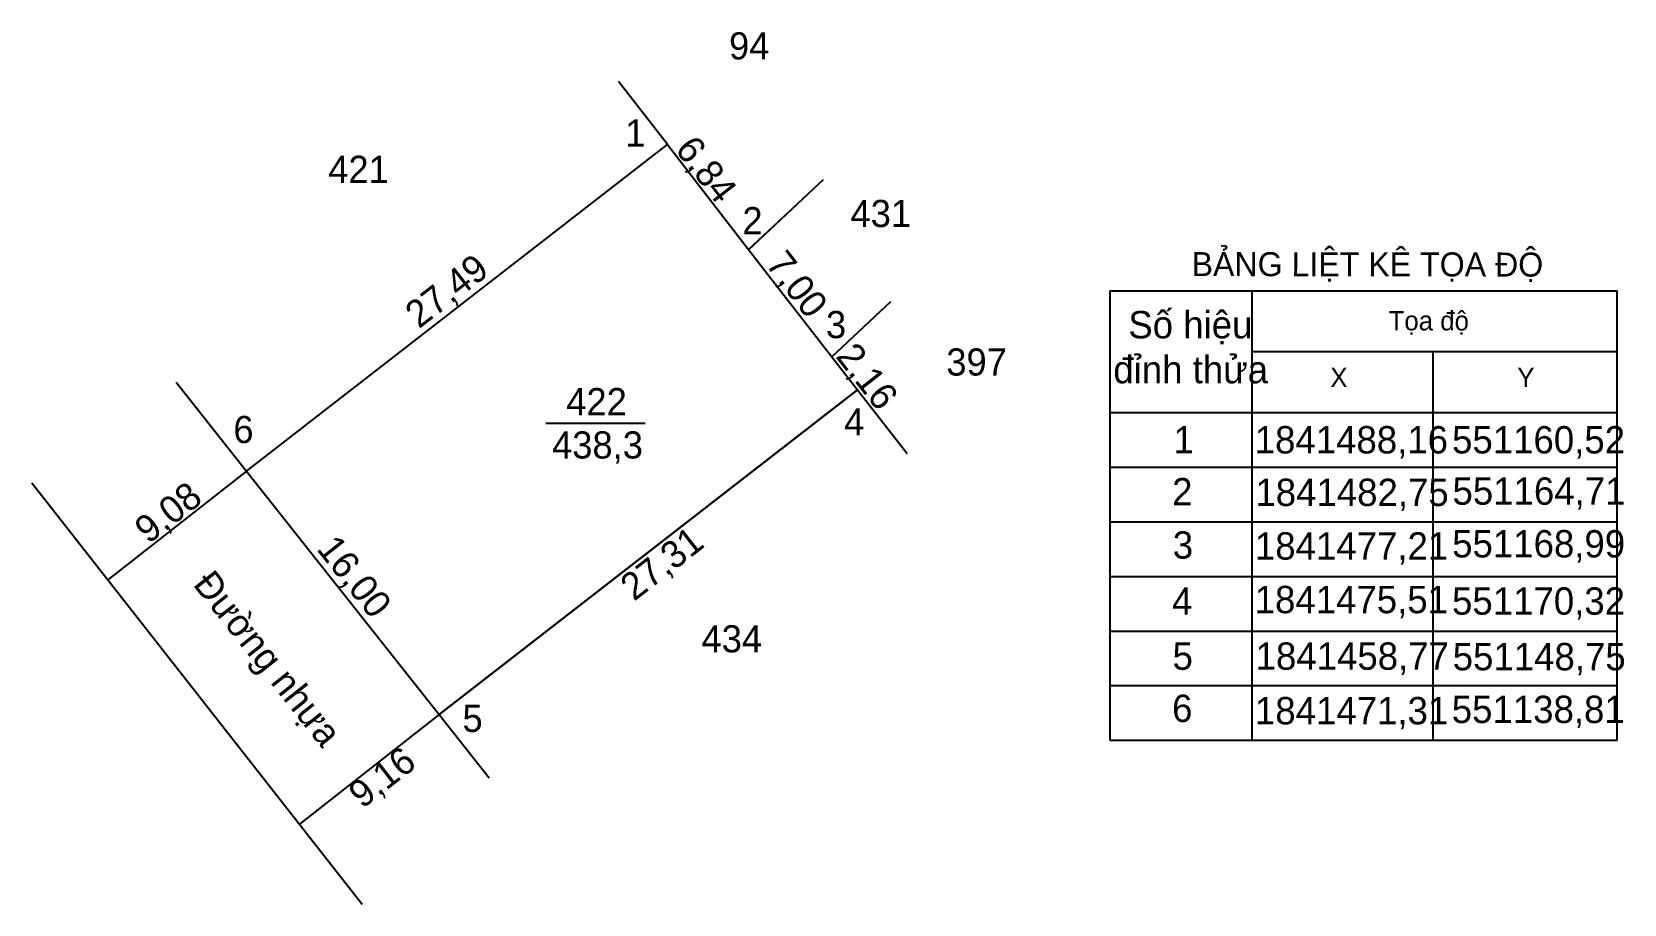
# Model space of a CAD drawing. Extents: x 550981 to 551630, y 1841401 to 1841561.
# Drawn here: x 550981.3 to 551063.5, y 1841456.1 to 1841501.1 of the extents above; entities that cross this region are included whole.
import ezdxf

# ---------------------------------------------------------------- set-up
doc = ezdxf.new("R2010")
doc.units = 0
doc.layers.add('Level 5', color=7, linetype='Continuous')

msp = doc.modelspace()

# ---------------------------------------------------------------- texts
at = {"layer": 'Level 5'}
for s, height, p in [('94', 1.4, (551017.299, 1841499.707)), ('1', 1.4, (551011.945, 1841495.214)), ('421', 1.4, (550996.63, 1841493.339)), ('2', 1.4, (551017.987, 1841490.693)), ('431', 1.4, (551023.562, 1841491.062)), ('Số hiệu', 1.4111, (551037.89, 1841485.322)), ('3', 1.4, (551022.296, 1841485.333)), ('397', 1.4, (551028.503, 1841483.404)), ('đỉnh thửa', 1.4111, (551037.117, 1841483.006)), ('422', 1.4, (551008.904, 1841481.361)), ('6', 1.4, (550991.737, 1841479.924)), ('4', 1.4, (551023.233, 1841480.318)), ('438,3', 1.4, (551008.172, 1841479.127)), ('1', 1.411, (551040.222, 1841479.387)), ('1841488,16', 1.4111, (551044.407, 1841479.387)), ('551160,52', 1.4111, (551054.585, 1841479.387)), ('2', 1.411, (551040.147, 1841476.711)), ('1841482,75', 1.4111, (551044.443, 1841476.677)), ('551164,71', 1.4111, (551054.608, 1841476.744)), ('3', 1.411, (551040.182, 1841473.962)), ('1841477,21', 1.4111, (551044.418, 1841473.914)), ('551168,99', 1.4111, (551054.591, 1841474.025)), ('4', 1.411, (551040.143, 1841471.067)), ('1841475,51', 1.4111, (551044.405, 1841471.15)), ('551170,32', 1.4111, (551054.584, 1841471.071)), ('434', 1.4, (551015.879, 1841469.13)), ('5', 1.411, (551040.17, 1841468.231)), ('1841458,77', 1.4111, (551044.454, 1841468.233)), ('551148,75', 1.4111, (551054.619, 1841468.205)), ('5', 1.4, (551003.553, 1841465.028)), ('6', 1.411, (551040.147, 1841465.54)), ('1841471,31', 1.4111, (551044.419, 1841465.419)), ('551138,81', 1.4111, (551054.569, 1841465.486))]:
    msp.add_text(s, height=height, dxfattribs=at).set_placement(p)
for s, height, rotation, p in [('6,84', 1.4, 307.74976, (551014.469, 1841495.054)), ('BẢNG LIỆT KÊ TỌA ĐỘ', 1.23881, 359.92194, (551041.151, 1841488.533)), ('27,49', 1.4, 37.83843, (551001.309, 1841485.79)), ('7,00', 1.4, 307.68835, (551019.145, 1841489.138)), ('Tọa độ', 0.9951, 359.92194, (551051.311, 1841485.736)), ('2,16', 1.4, 308.03795, (551022.761, 1841484.377)), ('X', 0.995, 359.92194, (551048.304, 1841482.812)), ('Y', 0.995, 359.92194, (551057.946, 1841482.812)), ('9,08', 1.4, 37.83843, (550987.357, 1841474.687)), ('27,31', 1.4, 37.81457, (551012.404, 1841471.737)), ('16,00', 1.4, 308.36666, (550995.986, 1841474.455)), ('Đường nhựa', 1.4, 308.36666, (550989.614, 1841472.626)), ('9,16', 1.4, 37.83843, (550998.388, 1841461.032))]:
    msp.add_text(s, height=height, rotation=rotation, dxfattribs=at).set_placement(p)

# ---------------------------------------------------------------- linework, layer by layer
at = {"layer": 'Level 5'}
for p, q in [((551014.12, 1841495.321), (551011.605, 1841498.572)), ((550992.415, 1841478.475), (551014.122, 1841495.322)), ((551014.122, 1841495.322), (551018.309, 1841489.909)), ((551018.309, 1841489.909), (551022.166, 1841493.515)), ((551018.312, 1841489.912), (551021.357, 1841492.758)), ((551018.309, 1841489.909), (551022.592, 1841484.372)), ((551036.931, 1841487.765), (551063.098, 1841487.765)), ((551036.931, 1841487.765), (551036.931, 1841464.598)), ((551044.263, 1841487.765), (551044.263, 1841464.598)), ((551063.098, 1841464.598), (551063.098, 1841487.765)), ((551022.592, 1841484.372), (551025.639, 1841487.216)), ((551022.592, 1841484.372), (551025.639, 1841487.216)), ((551022.592, 1841484.372), (551023.922, 1841482.672)), ((551044.263, 1841484.647), (551063.098, 1841484.647)), ((551053.588, 1841484.647), (551053.588, 1841464.598)), ((550988.781, 1841483.065), (550992.415, 1841478.475)), ((551023.922, 1841482.672), (551002.347, 1841465.928)), ((551023.922, 1841482.672), (551002.347, 1841465.928)), ((551002.347, 1841465.928), (551023.919, 1841482.67)), ((551023.922, 1841482.672), (551026.483, 1841479.384)), ((551036.931, 1841481.501), (551063.098, 1841481.501)), ((551007.852, 1841480.944), (551012.973, 1841480.944)), ((551036.931, 1841478.684), (551063.098, 1841478.684)), ((550981.344, 1841477.874), (550998.381, 1841456.147)), ((550992.415, 1841478.475), (550985.268, 1841472.87)), ((550992.415, 1841478.475), (551002.347, 1841465.928)), ((551036.931, 1841475.866), (551063.098, 1841475.866)), ((551036.931, 1841473.049), (551063.098, 1841473.049)), ((551036.931, 1841470.232), (551063.098, 1841470.232)), ((551036.931, 1841467.415), (551063.098, 1841467.415)), ((551002.347, 1841465.928), (550995.142, 1841460.278)), ((551002.347, 1841465.928), (551004.934, 1841462.66)), ((551036.931, 1841464.598), (551063.098, 1841464.598))]:
    msp.add_line(p, q, dxfattribs=at)

msp.set_redraw_order([(e.dxf.handle, doc.entitydb.next_handle()) for e in msp.query("TEXT MTEXT ATTDEF DIMENSION ARC_DIMENSION")])  # texts and dimensions are drawn at this point

doc.saveas('drawing.dxf')
